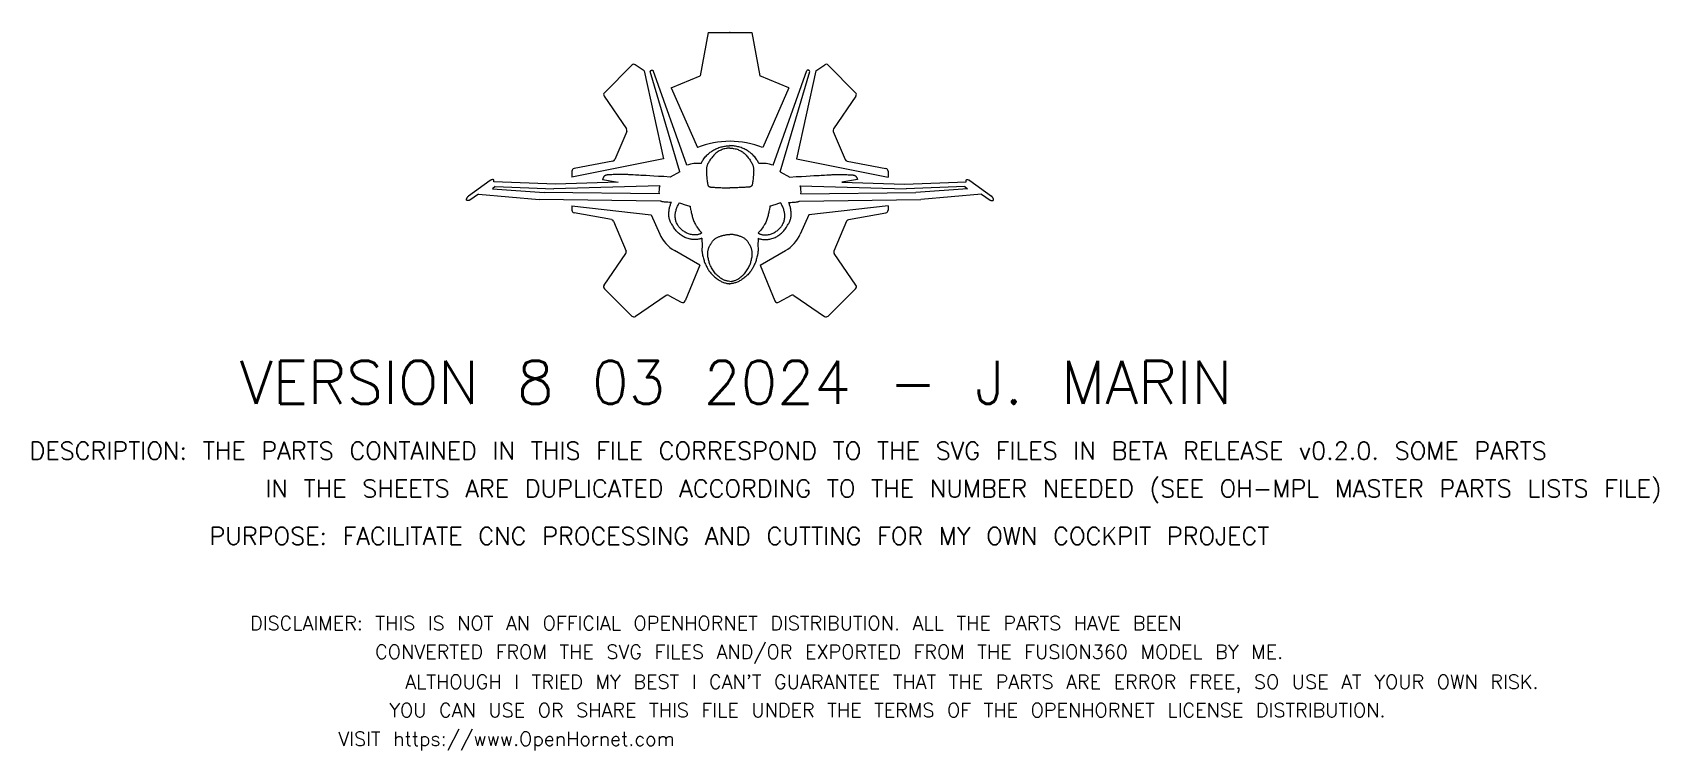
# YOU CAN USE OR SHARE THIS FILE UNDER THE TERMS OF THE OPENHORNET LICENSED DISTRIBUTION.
# Model space of a CAD drawing. Header units: inches. Extents: x 109 to 1721, y 29 to 669.
# Drawn here: x 315 to 1225, y 267 to 669 of the extents above; entities that cross this region are included whole.
import ezdxf
from ezdxf.enums import TextEntityAlignment as Align

# ---------------------------------------------------------------- set-up
doc = ezdxf.new("R2010")
doc.units = ezdxf.units.IN
doc.header["$LTSCALE"] = 0.03937
doc.header["$MEASUREMENT"] = 0
doc.layers.add('Cockpit Plans', color=6, linetype='Continuous')
doc.styles.get("Standard").update_dxf_attribs({"font": 'txt.shx'})

msp = doc.modelspace()

# ---------------------------------------------------------------- texts
at = {"layer": 'Cockpit Plans', "color": 4, "linetype": 'ByBlock'}
for s, height, p in [('VERSION 8 03 2024 - J. MARIN', 24, (708.58, 460.89)), ('DESCRIPTION: THE PARTS CONTAINED IN THIS FILE CORRESPOND TO THE SVG FILES IN BETA RELEASE v0.2.0. SOME PARTS', 9.84252, (737.79, 429.76)), ('IN THE SHEETS ARE DUPLICATED ACCORDING TO THE NUMBER NEEDED (SEE OH-MPL MASTER PARTS LISTS FILE)', 9.8425, (835.87, 408.64)), ('PURPOSE: FACILITATE CNC PROCESSING AND CUTTING FOR MY OWN COCKPIT PROJECT', 9.8425, (710.54, 382.07)), ('DISCLAIMER: THIS IS NOT AN OFFICIAL OPENHORNET DISTRIBUTION. ALL THE PARTS HAVE BEEN ', 7.874, (700.86, 334.28)), ('CONVERTED FROM THE SVG FILES AND/OR EXPORTED FROM THE FUSION360 MODEL BY ME.', 7.874, (760.74, 318.22)), ("ALTHOUGH I TRIED MY BEST I CAN'T GUARANTEE THAT THE PARTS ARE ERROR FREE, SO USE AT YOUR OWN RISK.", 7.874, (840.61, 301.45)), ('YOU CAN USE OR SHARE THIS FILE UNDER THE TERMS OF THE OPENHORNET LICENSE DISTRIBUTION.', 7.874, (793.3, 285.63)), ('VISIT https://www.OpenHornet.com', 7.874, (580.22, 269.69))]:
    msp.add_text(s, height=height, dxfattribs=at).set_placement(p, align=Align.CENTER)

# ---------------------------------------------------------------- linework, layer by layer
at = {"color": 7, "linetype": 'Continuous'}
for p, q in [((693.02, 668.53), (688.53, 644.24)), ((693.02, 668.53), (717.53, 668.53)), ((717.53, 668.53), (722.02, 644.24)), ((650.39, 650.33), (634.99, 634.9)), ((657.24, 647.18), (652.28, 650.51)), ((657.24, 647.18), (668.08, 597.99)), ((677.19, 590.68), (660.56, 646.82)), ((681.15, 594.34), (662.27, 647.24)), ((729.4, 594.34), (748.27, 647.24)), ((733.36, 590.68), (749.98, 646.82)), ((753.3, 647.18), (742.46, 597.99)), ((753.3, 647.18), (758.26, 650.51)), ((760.16, 650.33), (775.55, 634.9)), ((672.36, 637.64), (688.53, 644.24)), ((672.36, 637.64), (687, 604.22)), ((738.19, 637.64), (722.02, 644.24)), ((738.19, 637.64), (723.55, 604.22)), ((634.82, 632.99), (647.35, 614.71)), ((775.73, 632.99), (763.19, 614.71)), ((647.5, 613.28), (640.87, 597.47)), ((763.05, 613.28), (769.67, 597.47)), ((668.08, 597.99), (616.8, 587.64)), ((639.77, 596.58), (618.02, 592.5)), ((742.46, 597.99), (793.75, 587.64)), ((770.78, 596.58), (792.52, 592.5)), ((571.12, 585.87), (558.99, 577.07)), ((573.95, 582.38), (572.38, 581.2)), ((607.63, 583.76), (573.15, 585.04)), ((573.95, 582.38), (606.7, 581.15)), ((665.96, 582.88), (606.7, 581.15)), ((642.76, 584.87), (607.63, 583.76)), ((616.8, 591.03), (616.8, 587.64)), ((633.97, 586.37), (642.76, 584.87)), ((677.19, 590.68), (671.74, 587.74)), ((733.36, 590.68), (738.81, 587.74)), ((744.58, 582.88), (803.84, 581.15)), ((776.57, 586.37), (767.78, 584.87)), ((767.78, 584.87), (802.92, 583.76)), ((793.75, 591.03), (793.75, 587.64)), ((802.92, 583.76), (837.4, 585.04)), ((836.6, 582.38), (803.84, 581.15)), ((836.6, 582.38), (838.17, 581.2)), ((839.43, 585.87), (851.55, 577.07)), ((564.62, 578.21), (559.74, 574.75)), ((564.62, 578.21), (598.44, 575.15)), ((572.38, 581.2), (601.35, 579.05)), ((666.46, 574.25), (598.44, 575.15)), ((665.61, 578.35), (601.35, 579.05)), ((744.08, 574.25), (812.1, 575.15)), ((744.93, 578.35), (809.2, 579.05)), ((838.17, 581.2), (809.2, 579.05)), ((845.92, 578.21), (812.1, 575.15)), ((845.92, 578.21), (850.8, 574.75)), ((616.8, 571.61), (661.18, 566.58)), ((616.8, 571.61), (616.85, 569.22)), ((638.95, 563.89), (618.08, 567.78)), ((661.18, 566.58), (665.96, 555.81)), ((749.37, 566.58), (744.58, 555.81)), ((793.75, 571.61), (749.37, 566.58)), ((771.59, 563.89), (792.47, 567.78)), ((793.75, 571.61), (793.69, 569.22)), ((640.06, 563), (647.08, 546.31)), ((770.48, 563), (763.46, 546.31)), ((688.39, 538.42), (674.22, 546.62)), ((689.51, 553.45), (689.75, 548.89)), ((721.04, 553.45), (720.79, 548.89)), ((722.16, 538.42), (736.32, 546.62)), ((634.79, 527.19), (646.94, 544.88)), ((688.39, 538.42), (680.1, 518.46)), ((722.16, 538.42), (730.44, 518.46)), ((775.76, 527.19), (763.61, 544.88)), ((634.97, 525.28), (650.42, 509.97)), ((669.48, 521.39), (652.32, 509.79)), ((671.03, 521.47), (678, 517.71)), ((739.51, 521.47), (732.54, 517.71)), ((741.06, 521.39), (758.23, 509.79)), ((775.58, 525.28), (760.13, 509.97))]:
    msp.add_line(p, q, dxfattribs=at)
for centre, radius, start, end in [((651.45, 649.27), 1.5, 56.09372, 135.06829), ((759.1, 649.27), 1.5, 44.93171, 123.90628), ((636.06, 633.84), 1.5, 135.06829, 214.44071), ((774.49, 633.84), 1.5, 325.55929, 44.93171), ((646.12, 613.86), 1.5, 337.262, 34.44071), ((764.43, 613.86), 1.5, 145.55929, 202.738), ((706.21, 554.04), 53.73, 90.99531, 110.94703), ((704.34, 554.04), 53.73, 69.05297, 89.00469), ((618.3, 591.03), 1.5, 100.6157, 180), ((639.49, 598.05), 1.5, 280.6157, 337.262), ((687.31, 575.99), 19.36, 84.82236, 108.54536), ((723.24, 575.99), 19.36, 71.45464, 95.17764), ((771.06, 598.05), 1.5, 202.738, 259.3843), ((792.25, 591.03), 1.5, 0, 79.3843), ((677, 579.75), 11.47, 164.17289, 187.02262), ((733.55, 579.75), 11.47, 352.97738, 15.82711), ((618.35, 569.25), 1.5, 181.23198, 259.45039), ((792.19, 569.25), 1.5, 280.54961, 358.76802), ((638.68, 562.41), 1.5, 22.82908, 79.45039), ((684.24, 563.93), 20, 203.9507, 239.94763), ((726.31, 563.93), 20, 300.05237, 336.0493), ((771.87, 562.41), 1.5, 100.54961, 157.17092), ((645.7, 545.73), 1.5, 325.51264, 22.82908), ((764.84, 545.73), 1.5, 157.17092, 214.48736), ((636.02, 526.34), 1.5, 145.51264, 225.26836), ((670.32, 520.15), 1.5, 61.69924, 124.04157), ((740.22, 520.15), 1.5, 55.95843, 118.30076), ((774.52, 526.34), 1.5, 314.73164, 34.48736), ((651.48, 511.03), 1.5, 225.26836, 304.04157), ((678.72, 519.03), 1.5, 241.69924, 337.45712), ((731.83, 519.03), 1.5, 202.54288, 298.30076), ((759.07, 511.03), 1.5, 235.95843, 314.73164)]:
    msp.add_arc(centre, radius, start, end, dxfattribs=at)
for points, knots in [([(660.56, 646.82), (660.74, 646.98), (660.91, 647.19), (661.1, 647.38), (661.32, 647.49), (661.58, 647.51), (661.82, 647.52), (661.93, 647.51), (662.04, 647.47), (662.17, 647.36), (662.23, 647.29), (662.27, 647.24), (662.27, 647.24), (662.27, 647.23), (662.27, 647.23), (662.27, 647.24), (662.27, 647.24), (662.27, 647.24), (662.27, 647.24), (662.27, 647.24), (662.27, 647.24)], [0, 0, 0, 0, 0.113827, 0.24279, 0.371158, 0.490256, 0.613154, 0.727441, 0.779281, 0.837555, 0.917894, 0.962281, 0.992051, 0.994539, 0.995625, 0.995869, 0.996087, 0.996537, 0.997081, 1, 1, 1, 1]), ([(749.98, 646.82), (749.81, 646.98), (749.63, 647.19), (749.44, 647.38), (749.22, 647.49), (748.97, 647.51), (748.73, 647.52), (748.62, 647.51), (748.51, 647.47), (748.38, 647.36), (748.32, 647.29), (748.28, 647.24), (748.27, 647.24), (748.27, 647.23), (748.27, 647.23), (748.27, 647.24), (748.27, 647.24), (748.27, 647.24), (748.27, 647.24), (748.27, 647.24), (748.27, 647.24)], [0, 0, 0, 0, 0.1137738, 0.2427449, 0.3711205, 0.4902258, 0.6131305, 0.7274243, 0.7792675, 0.8375454, 0.9178895, 0.9622788, 0.9920505, 0.9945386, 0.9956248, 0.9958684, 0.9960871, 0.9965367, 0.997081, 1, 1, 1, 1]), ([(689.05, 595.26), (689.62, 596.39), (690.28, 597.46), (691.02, 598.47), (691.84, 599.43), (692.73, 600.33), (693.66, 601.16), (694.64, 601.92), (695.67, 602.6), (696.74, 603.21), (697.89, 603.74), (699.08, 604.18), (700.29, 604.54), (701.52, 604.82), (702.77, 605.02), (704.02, 605.17), (705.27, 605.28), (704.85, 605.25), (705.27, 605.28)], [0, 0, 0, 0, 0.06264, 0.125231, 0.187911, 0.250719, 0.3136, 0.375332, 0.43699, 0.498578, 0.560163, 0.623067, 0.686016, 0.748935, 0.811735, 0.874496, 0.937271, 1, 1, 1, 1]), ([(705.27, 603.93), (704.13, 603.87), (702.99, 603.69), (701.88, 603.42), (700.79, 603.05), (699.73, 602.6), (698.74, 602.06), (697.8, 601.43), (696.94, 600.7), (696.15, 599.9), (695.42, 599.01), (694.72, 598.09), (694.05, 597.16), (693.43, 596.19), (692.87, 595.19), (692.56, 594.5), (692.31, 593.79), (692.13, 593.06), (692.04, 592.32), (692.03, 591.56), (692.05, 590.81), (692.12, 589.1), (692.27, 587.4), (692.44, 585.7), (692.56, 584.86), (692.71, 584.02), (692.92, 583.18), (693.04, 582.88), (693.22, 582.63), (693.48, 582.44), (693.78, 582.3), (694.2, 582.18), (694.62, 582.1), (695.04, 582.05), (696.5, 581.96), (697.96, 581.89), (699.42, 581.84), (700.88, 581.75), (702.35, 581.66), (703.81, 581.64), (705.27, 581.64), (704.79, 581.64), (705.27, 581.64)], [0, 0, 0, 0, 0.027999, 0.055968, 0.083954, 0.111958, 0.139957, 0.167476, 0.195039, 0.222571, 0.250016, 0.27799, 0.306052, 0.334124, 0.362131, 0.390104, 0.408487, 0.426898, 0.445221, 0.463467, 0.481785, 0.500181, 0.541817, 0.583451, 0.625178, 0.645871, 0.666501, 0.687676, 0.695589, 0.703204, 0.710975, 0.719, 0.729538, 0.739914, 0.750269, 0.785955, 0.821632, 0.857306, 0.892976, 0.92864, 0.964324, 1, 1, 1, 1]), ([(721.49, 595.26), (720.93, 596.39), (720.27, 597.46), (719.52, 598.47), (718.7, 599.43), (717.82, 600.33), (716.89, 601.16), (715.91, 601.92), (714.88, 602.6), (713.8, 603.21), (712.65, 603.74), (711.47, 604.18), (710.26, 604.54), (709.03, 604.82), (707.78, 605.02), (706.53, 605.17), (705.27, 605.28), (705.69, 605.25), (705.27, 605.28)], [0, 0, 0, 0, 0.062638, 0.125229, 0.18791, 0.250717, 0.313598, 0.375331, 0.436988, 0.498577, 0.560162, 0.623066, 0.686016, 0.748935, 0.811735, 0.874496, 0.937271, 1, 1, 1, 1]), ([(705.27, 603.93), (706.42, 603.87), (707.55, 603.69), (708.67, 603.42), (709.76, 603.05), (710.81, 602.6), (711.81, 602.06), (712.74, 601.43), (713.61, 600.7), (714.4, 599.9), (715.13, 599.01), (715.82, 598.09), (716.49, 597.16), (717.12, 596.19), (717.67, 595.19), (717.98, 594.5), (718.24, 593.79), (718.41, 593.06), (718.5, 592.32), (718.52, 591.56), (718.5, 590.81), (718.43, 589.1), (718.28, 587.4), (718.1, 585.7), (717.99, 584.86), (717.83, 584.02), (717.62, 583.18), (717.5, 582.88), (717.32, 582.63), (717.06, 582.44), (716.76, 582.3), (716.35, 582.18), (715.93, 582.1), (715.51, 582.05), (714.05, 581.96), (712.59, 581.89), (711.12, 581.84), (709.66, 581.75), (708.2, 581.66), (706.74, 581.64), (705.27, 581.64), (705.76, 581.64), (705.27, 581.64)], [0, 0, 0, 0, 0.027999, 0.055969, 0.083954, 0.111958, 0.139958, 0.167477, 0.19504, 0.222571, 0.250016, 0.27799, 0.306053, 0.334124, 0.362131, 0.390104, 0.408487, 0.426898, 0.445221, 0.463468, 0.481785, 0.500181, 0.541817, 0.583451, 0.625178, 0.645871, 0.666501, 0.687677, 0.695589, 0.703204, 0.710975, 0.719, 0.729538, 0.739914, 0.750269, 0.785956, 0.821632, 0.857306, 0.892976, 0.92864, 0.964324, 1, 1, 1, 1]), ([(573.15, 585.04), (573.15, 585.3), (573.18, 585.57), (573.17, 585.83), (573.11, 586.03), (572.99, 586.2), (572.82, 586.29), (572.62, 586.3), (572.23, 586.28), (571.84, 586.19), (571.47, 586.05), (571.12, 585.87), (571.23, 585.93), (571.12, 585.87)], [0, 0, 0, 0, 0.082157, 0.166575, 0.24996, 0.313083, 0.377571, 0.43861, 0.501635, 0.62555, 0.750509, 0.876333, 1, 1, 1, 1]), ([(671.74, 587.74), (661.97, 588.3), (652.2, 588.83), (650.25, 588.94), (648.29, 589.05), (646.34, 589.15), (644.38, 589.21), (642.43, 589.18), (640.8, 589.1), (639.17, 589.02), (637.54, 588.96), (637.13, 588.94), (636.72, 588.91), (636.32, 588.85), (635.92, 588.77), (635.53, 588.65), (635.17, 588.46), (634.87, 588.18), (634.62, 587.86), (634.39, 587.52), (634.21, 587.16), (634.07, 586.78), (633.97, 586.37), (634, 586.51), (633.97, 586.37)], [0, 0, 0, 0, 0.2499196, 0.4998036, 0.5497896, 0.5997902, 0.6498015, 0.6997784, 0.7497535, 0.7914264, 0.8330536, 0.8747168, 0.8851791, 0.8956346, 0.9060648, 0.9164856, 0.9269541, 0.9373257, 0.9477444, 0.9582736, 0.9686862, 0.9790284, 0.9894111, 1, 1, 1, 1]), ([(738.81, 587.74), (748.58, 588.3), (758.34, 588.83), (760.3, 588.94), (762.25, 589.05), (764.21, 589.15), (766.16, 589.21), (768.12, 589.18), (769.75, 589.1), (771.38, 589.02), (773, 588.96), (773.41, 588.94), (773.82, 588.91), (774.23, 588.85), (774.63, 588.77), (775.02, 588.65), (775.38, 588.46), (775.67, 588.18), (775.93, 587.86), (776.15, 587.52), (776.34, 587.16), (776.48, 586.78), (776.57, 586.37), (776.55, 586.51), (776.57, 586.37)], [0, 0, 0, 0, 0.249923, 0.499806, 0.549792, 0.599792, 0.649803, 0.69978, 0.749755, 0.791427, 0.833054, 0.874717, 0.88518, 0.895635, 0.906065, 0.916486, 0.926954, 0.937326, 0.947745, 0.958274, 0.968686, 0.979028, 0.989411, 1, 1, 1, 1]), ([(837.4, 585.04), (837.39, 585.3), (837.37, 585.57), (837.38, 585.83), (837.43, 586.03), (837.55, 586.2), (837.72, 586.29), (837.92, 586.3), (838.32, 586.28), (838.7, 586.19), (839.08, 586.05), (839.43, 585.87), (839.31, 585.93), (839.43, 585.87)], [0, 0, 0, 0, 0.082157, 0.166575, 0.24996, 0.313083, 0.377571, 0.438609, 0.501635, 0.62555, 0.750509, 0.876333, 1, 1, 1, 1]), ([(559.74, 574.75), (559.35, 574.69), (558.98, 574.64), (558.61, 574.62), (558.39, 574.62), (558.15, 574.64), (558.03, 574.66), (557.94, 574.7), (557.87, 574.77), (557.83, 574.86), (557.82, 575.12), (557.83, 575.36), (557.89, 575.59), (558.01, 575.85), (558.15, 576.1), (558.32, 576.39), (558.5, 576.65), (558.71, 576.89), (558.99, 577.07), (558.9, 577.02), (558.99, 577.07)], [0, 0, 0, 0, 0.086589, 0.165727, 0.245374, 0.29353, 0.345456, 0.370705, 0.393467, 0.41428, 0.436541, 0.492018, 0.544483, 0.595116, 0.656353, 0.719142, 0.789947, 0.859281, 0.927965, 1, 1, 1, 1]), ([(672.45, 573.51), (670.75, 573.57), (669.05, 573.67), (668.3, 573.74), (667.56, 573.85), (667.28, 573.92), (667, 574.01), (666.72, 574.11), (666.46, 574.25), (666.55, 574.2), (666.46, 574.25)], [0, 0, 0, 0, 0.280089, 0.559877, 0.683252, 0.806412, 0.854713, 0.903202, 0.951797, 1, 1, 1, 1]), ([(673.1, 560.74), (672.5, 561.63), (671.99, 562.57), (671.58, 563.57), (671.28, 564.6), (671.1, 565.66), (671.03, 566.73), (671.06, 567.8), (671.16, 568.78), (671.3, 569.76), (671.49, 570.72), (671.74, 571.68), (672.05, 572.61), (672.45, 573.51), (672.31, 573.21), (672.45, 573.51)], [0, 0, 0, 0, 0.079965, 0.160012, 0.24002, 0.319997, 0.400041, 0.480063, 0.559975, 0.633339, 0.706818, 0.78025, 0.853499, 0.926636, 1, 1, 1, 1]), ([(689.51, 556.43), (688.94, 556.07), (688.34, 555.79), (687.7, 555.58), (687.05, 555.43), (686.38, 555.34), (685.71, 555.31), (684.66, 555.36), (683.62, 555.53), (682.6, 555.8), (681.63, 556.15), (680.7, 556.58), (679.81, 557.1), (678.95, 557.68), (678.15, 558.34), (677.4, 559.05), (676.72, 559.83), (676.12, 560.67), (675.61, 561.56), (675.19, 562.51), (674.88, 563.49), (674.68, 564.51), (674.58, 565.53), (674.59, 566.56), (674.71, 567.58), (674.92, 568.58), (675.21, 569.57), (675.56, 570.54), (675.96, 571.49), (676.4, 572.42), (676.87, 573.31), (676.72, 573.02), (676.87, 573.31)], [0, 0, 0, 0, 0.023288, 0.046481, 0.069704, 0.092995, 0.116315, 0.139606, 0.176199, 0.212827, 0.249422, 0.285061, 0.320764, 0.356569, 0.392488, 0.428485, 0.464462, 0.500349, 0.536131, 0.571857, 0.607638, 0.643497, 0.679366, 0.715158, 0.750794, 0.786344, 0.82197, 0.857725, 0.893562, 0.929355, 0.964914, 1, 1, 1, 1]), ([(676.87, 573.31), (677.98, 572.9), (679.1, 572.53), (680.23, 572.17), (681.56, 571.75), (682.9, 571.36), (682.45, 571.49), (682.9, 571.36)], [0, 0, 0, 0, 0.186664, 0.373309, 0.560012, 0.780013, 1, 1, 1, 1]), ([(721.04, 556.43), (721.6, 556.07), (722.21, 555.79), (722.84, 555.58), (723.5, 555.43), (724.16, 555.34), (724.83, 555.31), (725.89, 555.36), (726.93, 555.53), (727.95, 555.8), (728.91, 556.15), (729.85, 556.58), (730.74, 557.1), (731.59, 557.68), (732.4, 558.34), (733.15, 559.05), (733.83, 559.83), (734.43, 560.67), (734.94, 561.56), (735.35, 562.51), (735.66, 563.49), (735.87, 564.51), (735.96, 565.53), (735.95, 566.56), (735.84, 567.58), (735.63, 568.58), (735.34, 569.57), (734.99, 570.54), (734.58, 571.49), (734.14, 572.42), (733.67, 573.31), (733.83, 573.02), (733.67, 573.31)], [0, 0, 0, 0, 0.023291, 0.046483, 0.069707, 0.092998, 0.116317, 0.139608, 0.176201, 0.21283, 0.249424, 0.285063, 0.320766, 0.356571, 0.39249, 0.428487, 0.464463, 0.50035, 0.536132, 0.571858, 0.607639, 0.643498, 0.679367, 0.715159, 0.750794, 0.786345, 0.82197, 0.857725, 0.893562, 0.929356, 0.964914, 1, 1, 1, 1]), ([(733.67, 573.31), (732.56, 572.9), (731.44, 572.53), (730.31, 572.17), (728.99, 571.75), (727.65, 571.36), (728.09, 571.49), (727.65, 571.36)], [0, 0, 0, 0, 0.186644, 0.373293, 0.560001, 0.780007, 1, 1, 1, 1]), ([(737.45, 560.74), (738.05, 561.63), (738.56, 562.57), (738.97, 563.57), (739.27, 564.6), (739.45, 565.66), (739.52, 566.73), (739.49, 567.8), (739.39, 568.78), (739.24, 569.76), (739.05, 570.72), (738.81, 571.68), (738.49, 572.61), (738.1, 573.51), (738.23, 573.21), (738.1, 573.51)], [0, 0, 0, 0, 0.079966, 0.160012, 0.240021, 0.319998, 0.400041, 0.480063, 0.559976, 0.633339, 0.706818, 0.78025, 0.8535, 0.926636, 1, 1, 1, 1]), ([(738.1, 573.51), (739.8, 573.57), (741.5, 573.67), (742.24, 573.74), (742.98, 573.85), (743.27, 573.92), (743.55, 574.01), (743.83, 574.11), (744.08, 574.25), (744, 574.2), (744.08, 574.25)], [0, 0, 0, 0, 0.280109, 0.559889, 0.683261, 0.806418, 0.854717, 0.903205, 0.951798, 1, 1, 1, 1]), ([(850.8, 574.75), (851.2, 574.69), (851.56, 574.64), (851.93, 574.62), (852.16, 574.62), (852.4, 574.64), (852.51, 574.66), (852.61, 574.7), (852.68, 574.77), (852.71, 574.86), (852.73, 575.12), (852.71, 575.36), (852.66, 575.59), (852.54, 575.85), (852.39, 576.1), (852.23, 576.39), (852.05, 576.65), (851.83, 576.89), (851.55, 577.07), (851.65, 577.02), (851.55, 577.07)], [0, 0, 0, 0, 0.08659, 0.165729, 0.245375, 0.293531, 0.345457, 0.370706, 0.393468, 0.414281, 0.436542, 0.492019, 0.544484, 0.595117, 0.656354, 0.719143, 0.789947, 0.859281, 0.927965, 1, 1, 1, 1]), ([(682.9, 571.36), (683.12, 570.22), (683.35, 569.08), (683.61, 567.95), (683.88, 566.81), (684.15, 565.68), (684.45, 564.55), (684.83, 563.45), (685.29, 562.38), (685.97, 561.08), (686.74, 559.84), (687.6, 558.65), (688.52, 557.51), (689.51, 556.43), (689.18, 556.79), (689.51, 556.43)], [0, 0, 0, 0, 0.069982, 0.139919, 0.209861, 0.279845, 0.34989, 0.419883, 0.489796, 0.559818, 0.647943, 0.735997, 0.824028, 0.912051, 1, 1, 1, 1]), ([(727.65, 571.36), (727.43, 570.22), (727.19, 569.08), (726.94, 567.95), (726.67, 566.81), (726.4, 565.68), (726.09, 564.55), (725.72, 563.45), (725.26, 562.38), (724.58, 561.08), (723.8, 559.84), (722.95, 558.65), (722.02, 557.51), (721.04, 556.43), (721.37, 556.79), (721.04, 556.43)], [0, 0, 0, 0, 0.069981, 0.139918, 0.20986, 0.279845, 0.34989, 0.419882, 0.489796, 0.559817, 0.647943, 0.735997, 0.824028, 0.912051, 1, 1, 1, 1]), ([(689.51, 553.45), (688.55, 553.12), (687.55, 552.89), (686.54, 552.75), (685.52, 552.71), (684.5, 552.75), (683.49, 552.88), (682.32, 553.14), (681.16, 553.51), (680.05, 553.97), (678.97, 554.53), (677.92, 555.2), (676.93, 555.95), (676, 556.78), (675.15, 557.68), (674.38, 558.64), (673.69, 559.66), (673.1, 560.74), (673.29, 560.38), (673.1, 560.74)], [0, 0, 0, 0, 0.0518992, 0.1038436, 0.1558216, 0.2077994, 0.2598049, 0.3118413, 0.3732369, 0.4347928, 0.4965407, 0.5584627, 0.6217708, 0.6851258, 0.7484508, 0.8116655, 0.8746954, 0.9374827, 1, 1, 1, 1]), ([(694.19, 549.74), (694.6, 550.46), (695.05, 551.16), (695.54, 551.84), (696.09, 552.47), (696.69, 553.04), (697.34, 553.54), (698.04, 553.96), (698.78, 554.3), (699.56, 554.57), (700.26, 554.78), (700.96, 554.96), (701.67, 555.13), (702.38, 555.29), (703.1, 555.44), (703.82, 555.56), (704.54, 555.61), (705.27, 555.58), (705.03, 555.59), (705.27, 555.58)], [0, 0, 0, 0, 0.062457, 0.125401, 0.188439, 0.251333, 0.314042, 0.375625, 0.437223, 0.498749, 0.560355, 0.615333, 0.670222, 0.725145, 0.780187, 0.835232, 0.890091, 0.944837, 1, 1, 1, 1]), ([(716.35, 549.74), (715.95, 550.46), (715.5, 551.16), (715, 551.84), (714.45, 552.47), (713.85, 553.04), (713.2, 553.54), (712.5, 553.96), (711.76, 554.3), (710.99, 554.57), (710.29, 554.78), (709.58, 554.96), (708.88, 555.13), (708.16, 555.29), (707.45, 555.44), (706.73, 555.56), (706, 555.61), (705.27, 555.58), (705.52, 555.59), (705.27, 555.58)], [0, 0, 0, 0, 0.062453, 0.125398, 0.188436, 0.25133, 0.31404, 0.375623, 0.437221, 0.498747, 0.560353, 0.615332, 0.670221, 0.725144, 0.780186, 0.835232, 0.89009, 0.944837, 1, 1, 1, 1]), ([(721.04, 553.45), (722, 553.12), (722.99, 552.89), (724, 552.75), (725.02, 552.71), (726.04, 552.75), (727.05, 552.88), (728.23, 553.14), (729.38, 553.51), (730.5, 553.97), (731.58, 554.53), (732.63, 555.2), (733.62, 555.95), (734.54, 556.78), (735.4, 557.68), (736.17, 558.64), (736.86, 559.66), (737.45, 560.74), (737.26, 560.38), (737.45, 560.74)], [0, 0, 0, 0, 0.051904, 0.103848, 0.155825, 0.207803, 0.259808, 0.311845, 0.37324, 0.434795, 0.496543, 0.558465, 0.621773, 0.685127, 0.748452, 0.811666, 0.874696, 0.937483, 1, 1, 1, 1]), ([(689.75, 548.89), (689.61, 548.27), (689.54, 547.63), (689.54, 546.99), (689.58, 546.35), (689.65, 545.71), (689.74, 545.07), (689.84, 544.44), (690.09, 543.29), (690.38, 542.15), (690.72, 541.02), (691.07, 540.03), (691.47, 539.06), (691.93, 538.11), (692.4, 537.17), (692.89, 536.24), (693.45, 535.35), (694.18, 534.4), (694.97, 533.51), (695.8, 532.65), (696.67, 531.84), (697.6, 531.08), (698.57, 530.38), (699.42, 529.85), (700.31, 529.37), (701.22, 528.96), (702.17, 528.61), (703.02, 528.36), (703.89, 528.17), (704.36, 528.11), (704.82, 528.09), (705.27, 528.09), (705.12, 528.09), (705.27, 528.09)], [0, 0, 0, 0, 0.02248, 0.044776, 0.067118, 0.089558, 0.112021, 0.134417, 0.156767, 0.197742, 0.238787, 0.279868, 0.31649, 0.353066, 0.389702, 0.42637, 0.462985, 0.499593, 0.541228, 0.582843, 0.624454, 0.666113, 0.707823, 0.749533, 0.784557, 0.81957, 0.854589, 0.88966, 0.920638, 0.951781, 0.968023, 0.984076, 1, 1, 1, 1]), ([(705.27, 529.4), (704.52, 529.41), (703.78, 529.51), (703.05, 529.68), (702.34, 529.93), (701.65, 530.24), (700.79, 530.71), (699.96, 531.24), (699.18, 531.83), (698.16, 532.7), (697.21, 533.65), (696.35, 534.67), (695.58, 535.77), (694.9, 536.93), (694.44, 537.89), (694.03, 538.89), (693.7, 539.9), (693.41, 540.93), (693.16, 541.98), (692.95, 543.03), (692.8, 544.09), (692.77, 544.93), (692.82, 545.77), (692.97, 546.6), (693.18, 547.42), (693.46, 548.23), (693.8, 549), (694.19, 549.74), (694.06, 549.49), (694.19, 549.74)], [0, 0, 0, 0, 0.02802, 0.055914, 0.083862, 0.111919, 0.140044, 0.176779, 0.213389, 0.249989, 0.299922, 0.349853, 0.399815, 0.449866, 0.49996, 0.540007, 0.579967, 0.61987, 0.659802, 0.699786, 0.739797, 0.77969, 0.811005, 0.842448, 0.874042, 0.905734, 0.937405, 0.968893, 1, 1, 1, 1]), ([(705.27, 529.4), (706.02, 529.41), (706.77, 529.51), (707.49, 529.68), (708.2, 529.93), (708.89, 530.24), (709.76, 530.71), (710.58, 531.24), (711.37, 531.83), (712.38, 532.7), (713.33, 533.65), (714.2, 534.67), (714.97, 535.77), (715.64, 536.93), (716.11, 537.89), (716.51, 538.89), (716.85, 539.9), (717.14, 540.93), (717.38, 541.98), (717.6, 543.03), (717.75, 544.09), (717.78, 544.93), (717.72, 545.77), (717.58, 546.6), (717.37, 547.42), (717.08, 548.23), (716.74, 549), (716.35, 549.74), (716.49, 549.49), (716.35, 549.74)], [0, 0, 0, 0, 0.02802, 0.055915, 0.083862, 0.11192, 0.140044, 0.17678, 0.21339, 0.249989, 0.299923, 0.349854, 0.399815, 0.449867, 0.49996, 0.540007, 0.579967, 0.619871, 0.659802, 0.699786, 0.739797, 0.779691, 0.811005, 0.842448, 0.874042, 0.905734, 0.937405, 0.968893, 1, 1, 1, 1]), ([(720.79, 548.89), (720.94, 548.27), (721, 547.63), (721.01, 546.99), (720.97, 546.35), (720.9, 545.71), (720.81, 545.07), (720.7, 544.44), (720.46, 543.29), (720.16, 542.15), (719.83, 541.02), (719.48, 540.03), (719.07, 539.06), (718.62, 538.11), (718.15, 537.17), (717.65, 536.24), (717.1, 535.35), (716.37, 534.4), (715.58, 533.51), (714.75, 532.65), (713.87, 531.84), (712.95, 531.08), (711.97, 530.38), (711.12, 529.85), (710.24, 529.37), (709.32, 528.96), (708.38, 528.61), (707.53, 528.36), (706.65, 528.17), (706.19, 528.11), (705.73, 528.09), (705.27, 528.09), (705.43, 528.09), (705.27, 528.09)], [0, 0, 0, 0, 0.022481, 0.044778, 0.06712, 0.08956, 0.112022, 0.134418, 0.156768, 0.197743, 0.238789, 0.279869, 0.316491, 0.353067, 0.389703, 0.426371, 0.462986, 0.499594, 0.541228, 0.582844, 0.624455, 0.666114, 0.707824, 0.749534, 0.784557, 0.81957, 0.854589, 0.88966, 0.920638, 0.951781, 0.968023, 0.984076, 1, 1, 1, 1])]:
    msp.add_open_spline(points, degree=3, knots=knots, dxfattribs=at)
msp.add_point((705.27, 668.53), dxfattribs=at)

msp.set_redraw_order([(e.dxf.handle, doc.entitydb.next_handle()) for e in msp.query("TEXT MTEXT ATTDEF DIMENSION ARC_DIMENSION")])  # texts and dimensions are drawn at this point

doc.saveas('drawing.dxf')
